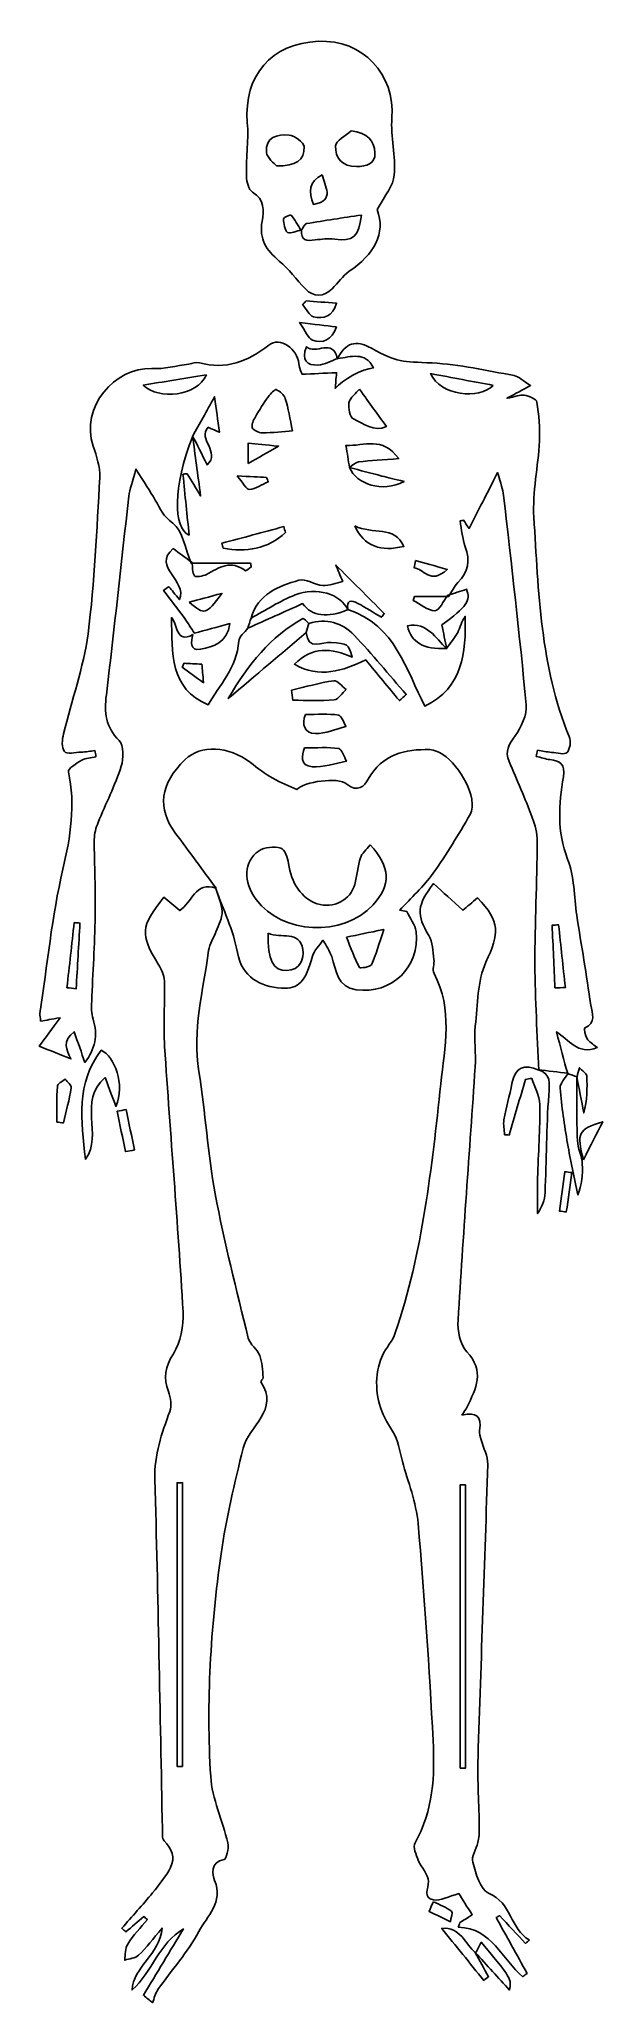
# Model space of a CAD drawing. Header units: centimetres. Extents: x -0.94 to 0.99, y -3.45 to 3.27.
import ezdxf

# ---------------------------------------------------------------- set-up
doc = ezdxf.new("R2010")
doc.units = ezdxf.units.CM
doc.header["$MEASUREMENT"] = 0
doc.layers.add('Layer 1', color=7, linetype='Continuous')

msp = doc.modelspace()

# ---------------------------------------------------------------- linework, layer by layer
at = {"layer": 'Layer 1'}
for points, knots in [([(0.22154, 2.69124), (0.25096, 2.60972), (0.20995, 2.53707), (0.12544, 2.47981), (0.12544, 2.47981), (0.10284, 2.46449), (0.08715, 2.4393), (0.06691, 2.42009), (0.06691, 2.42009), (0.03706, 2.39173), (0.00457, 2.39032), (-0.02477, 2.41956), (-0.02477, 2.41956), (-0.05565, 2.45038), (-0.08049, 2.48793), (-0.11396, 2.51518), (-0.11396, 2.51518), (-0.1587, 2.55167), (-0.1836, 2.59088), (-0.17312, 2.65096), (-0.17312, 2.65096), (-0.16669, 2.68771), (-0.16389, 2.72544), (-0.20566, 2.75129), (-0.20566, 2.75129), (-0.21897, 2.75955), (-0.22614, 2.78666), (-0.22648, 2.80532), (-0.22648, 2.80532), (-0.22754, 2.86689), (-0.2187, 2.92899), (-0.22354, 2.99008), (-0.22354, 2.99008), (-0.23624, 3.15029), (-0.14213, 3.26014), (0.02017, 3.26763), (0.02017, 3.26763), (0.17117, 3.27462), (0.28303, 3.15396), (0.2715, 3.00543), (0.2715, 3.00543), (0.26647, 2.94061), (0.28486, 2.87396), (0.27981, 2.80914), (0.27981, 2.80914), (0.27712, 2.77413), (0.24741, 2.74119), (0.22154, 2.69124)], [0, 0, 0, 0, 0.0769231, 0.0769231, 0.0769231, 0.0769231, 0.1538462, 0.1538462, 0.1538462, 0.1538462, 0.2307692, 0.2307692, 0.2307692, 0.2307692, 0.3076923, 0.3076923, 0.3076923, 0.3076923, 0.3846154, 0.3846154, 0.3846154, 0.3846154, 0.4615385, 0.4615385, 0.4615385, 0.4615385, 0.5384615, 0.5384615, 0.5384615, 0.5384615, 0.6153846, 0.6153846, 0.6153846, 0.6153846, 0.6923077, 0.6923077, 0.6923077, 0.6923077, 0.7692308, 0.7692308, 0.7692308, 0.7692308, 0.8461538, 0.8461538, 0.8461538, 0.8461538, 1, 1, 1, 1]), ([(0.13184, 2.96114), (0.11311, 2.94394), (0.07951, 2.92748), (0.07858, 2.90939), (0.07858, 2.90939), (0.07646, 2.86767), (0.10218, 2.83787), (0.15044, 2.83885), (0.15044, 2.83885), (0.18304, 2.83951), (0.21566, 2.84549), (0.21336, 2.88595), (0.21336, 2.88595), (0.21108, 2.92613), (0.18987, 2.95489), (0.13184, 2.96114)], [0, 0, 0, 0, 0.2, 0.2, 0.2, 0.2, 0.4, 0.4, 0.4, 0.4, 0.6, 0.6, 0.6, 0.6, 1, 1, 1, 1]), ([(-0.12332, 2.8407), (-0.05805, 2.84044), (-0.02537, 2.8597), (-0.02921, 2.9069), (-0.02921, 2.9069), (-0.03043, 2.92206), (-0.06146, 2.9446), (-0.08049, 2.94638), (-0.08049, 2.94638), (-0.11983, 2.95), (-0.16296, 2.9399), (-0.15788, 2.8869), (-0.15788, 2.8869), (-0.156, 2.86718), (-0.13049, 2.84972), (-0.12332, 2.8407)], [0, 0, 0, 0, 0.2, 0.2, 0.2, 0.2, 0.4, 0.4, 0.4, 0.4, 0.6, 0.6, 0.6, 0.6, 1, 1, 1, 1]), ([(0.03297, 2.81048), (-0.0137, 2.7877), (-0.01339, 2.7519), (0.00273, 2.70872), (0.00273, 2.70872), (0.0803, 2.72275), (0.03969, 2.77222), (0.03297, 2.81048)], [0, 0, 0, 0, 0.3333333, 0.3333333, 0.3333333, 0.3333333, 1, 1, 1, 1]), ([(-0.0394, 2.61988), (-0.05043, 2.63779), (-0.06078, 2.65626), (-0.07369, 2.67274), (-0.07369, 2.67274), (-0.07507, 2.67449), (-0.10007, 2.66356), (-0.09973, 2.65975), (-0.09973, 2.65975), (-0.09833, 2.64335), (-0.09613, 2.62025), (-0.08539, 2.61337), (-0.08539, 2.61337), (-0.07547, 2.60699), (-0.05427, 2.61819), (-0.03806, 2.62165), (-0.03806, 2.62165), (-0.04147, 2.58421), (-0.01904, 2.58376), (0.00869, 2.58725), (0.00869, 2.58725), (0.03084, 2.59003), (0.05385, 2.59254), (0.07579, 2.58974), (0.07579, 2.58974), (0.13855, 2.58172), (0.15932, 2.59826), (0.16699, 2.67248), (0.16699, 2.67248), (0.1036, 2.6629), (0.04123, 2.65417), (-0.02071, 2.64314), (-0.02071, 2.64314), (-0.0281, 2.64184), (-0.03323, 2.62797), (-0.0394, 2.61988)], [0, 0, 0, 0, 0.1, 0.1, 0.1, 0.1, 0.2, 0.2, 0.2, 0.2, 0.3, 0.3, 0.3, 0.3, 0.4, 0.4, 0.4, 0.4, 0.5, 0.5, 0.5, 0.5, 0.6, 0.6, 0.6, 0.6, 0.7, 0.7, 0.7, 0.7, 0.8, 0.8, 0.8, 0.8, 1, 1, 1, 1]), ([(-0.02193, 2.37829), (0.01128, 2.37588), (0.04448, 2.3735), (0.08189, 2.37078), (0.08189, 2.37078), (0.06964, 2.32458), (0.03765, 2.31575), (0.0032, 2.3245), (0.0032, 2.3245), (-0.01185, 2.32836), (-0.02199, 2.35165), (-0.03434, 2.36612), (-0.03434, 2.36612), (-0.03022, 2.37016), (-0.02606, 2.37421), (-0.02193, 2.37829)], [0, 0, 0, 0, 0.2, 0.2, 0.2, 0.2, 0.4, 0.4, 0.4, 0.4, 0.6, 0.6, 0.6, 0.6, 1, 1, 1, 1]), ([(0.08221, 2.2896), (0.06628, 2.24227), (0.03419, 2.23293), (-0.00021, 2.24449), (-0.00021, 2.24449), (-0.01558, 2.24968), (-0.02408, 2.27537), (-0.04466, 2.30447), (-0.04466, 2.30447), (0.00918, 2.29814), (0.04183, 2.29433), (0.08221, 2.2896)], [0, 0, 0, 0, 0.25, 0.25, 0.25, 0.25, 0.5, 0.5, 0.5, 0.5, 1, 1, 1, 1]), ([(0.77417, -0.25628), (0.76959, -0.13542), (0.76168, -0.01453), (0.76131, 0.10636), (0.76131, 0.10636), (0.76089, 0.24685), (0.76811, 0.38732), (0.76954, 0.52781), (0.76954, 0.52781), (0.7698, 0.55504), (0.76181, 0.58361), (0.752, 0.60941), (0.752, 0.60941), (0.72739, 0.67407), (0.70001, 0.73773), (0.67278, 0.80137), (0.67278, 0.80137), (0.65775, 0.83651), (0.67222, 0.85926), (0.69334, 0.88839), (0.69334, 0.88839), (0.7149, 0.91821), (0.73451, 0.96075), (0.73128, 0.99552), (0.73128, 0.99552), (0.70916, 1.23484), (0.68101, 1.47365), (0.65405, 1.71251), (0.65405, 1.71251), (0.65183, 1.73222), (0.64402, 1.75135), (0.63354, 1.79032), (0.63354, 1.79032), (0.59634, 1.71761), (0.567, 1.66036), (0.53572, 1.59921), (0.53572, 1.59921), (0.52699, 1.61241), (0.52207, 1.61993), (0.51717, 1.62739), (0.51717, 1.62739), (0.51315, 1.6266), (0.5091, 1.62586), (0.50508, 1.62506), (0.50508, 1.62506), (0.51069, 1.59545), (0.51225, 1.56436), (0.5227, 1.53658), (0.5227, 1.53658), (0.54064, 1.48877), (0.53336, 1.44985), (0.49775, 1.41365), (0.49775, 1.41365), (0.48473, 1.40039), (0.47648, 1.38243), (0.46603, 1.36663), (0.46603, 1.36663), (0.42711, 1.36666), (0.38819, 1.36666), (0.3493, 1.36666), (0.3493, 1.36666), (0.34758, 1.36195), (0.34589, 1.35729), (0.34419, 1.35258), (0.34419, 1.35258), (0.36898, 1.33972), (0.39369, 1.31781), (0.4187, 1.31744), (0.4187, 1.31744), (0.43325, 1.31723), (0.44836, 1.35149), (0.4632, 1.37025), (0.4632, 1.37025), (0.48426, 1.37702), (0.5054, 1.3838), (0.52707, 1.39078), (0.52707, 1.39078), (0.54181, 1.35175), (0.529, 1.33125), (0.4428, 1.26883), (0.4428, 1.26883), (0.44844, 1.24063), (0.45375, 1.21401), (0.45886, 1.18771), (0.45886, 1.18771), (0.42034, 1.2242), (0.39269, 1.27904), (0.32503, 1.26568), (0.32503, 1.26568), (0.33757, 1.20824), (0.37906, 1.18464), (0.45872, 1.18855), (0.45872, 1.18855), (0.47163, 1.20654), (0.48661, 1.22345), (0.49677, 1.24287), (0.49677, 1.24287), (0.50616, 1.26084), (0.51037, 1.2815), (0.52275, 1.29854), (0.52275, 1.29854), (0.52476, 1.17389), (0.51569, 1.05388), (0.38432, 0.9908), (0.38432, 0.9908), (0.32053, 1.11243), (0.28468, 1.26761), (0.12122, 1.32116), (0.12122, 1.32116), (0.12122, 1.32116), (0.12164, 1.31992), (0.12164, 1.31992), (0.12164, 1.31992), (0.11391, 1.35492), (0.13154, 1.35516), (0.15492, 1.34267), (0.15492, 1.34267), (0.18246, 1.32791), (0.2089, 1.31103), (0.2358, 1.29502), (0.2358, 1.29502), (0.239, 1.29925), (0.24228, 1.30346), (0.24554, 1.30769), (0.24554, 1.30769), (0.189, 1.36423), (0.13254, 1.42077), (0.0797, 1.47361), (0.0797, 1.47361), (0.08624, 1.45805), (0.09465, 1.43797), (0.10309, 1.41789), (0.10309, 1.41789), (0.08039, 1.41278), (0.05734, 1.40246), (0.03507, 1.40387), (0.03507, 1.40387), (0.00716, 1.40562), (-0.02372, 1.4289), (-0.04708, 1.42191), (-0.04708, 1.42191), (-0.11688, 1.40106), (-0.18773, 1.37505), (-0.21046, 1.29216), (-0.21046, 1.29216), (-0.2143, 1.28054), (-0.21813, 1.26896), (-0.22197, 1.25731), (-0.22197, 1.25731), (-0.23271, 1.2427), (-0.25189, 1.22858), (-0.25282, 1.21336), (-0.25282, 1.21336), (-0.25832, 1.1224), (-0.3214, 1.06006), (-0.35762, 0.99481), (-0.35762, 0.99481), (-0.48965, 1.05066), (-0.48078, 1.17216), (-0.48306, 1.29384), (-0.48306, 1.29384), (-0.46025, 1.27053), (-0.4702, 1.20351), (-0.41035, 1.23553), (-0.41035, 1.23553), (-0.41548, 1.211), (-0.4222, 1.1792), (-0.38373, 1.18566), (-0.38373, 1.18566), (-0.33962, 1.19309), (-0.29306, 1.20722), (-0.28311, 1.27345), (-0.28311, 1.27345), (-0.32793, 1.26117), (-0.36635, 1.25062), (-0.40479, 1.24006), (-0.40479, 1.24006), (-0.41582, 1.25713), (-0.42609, 1.27469), (-0.43802, 1.29105), (-0.43802, 1.29105), (-0.46152, 1.3233), (-0.48596, 1.35487), (-0.51001, 1.3867), (-0.51001, 1.3867), (-0.50395, 1.39107), (-0.49792, 1.3954), (-0.49189, 1.39977), (-0.49189, 1.39977), (-0.48162, 1.38728), (-0.47138, 1.37479), (-0.45543, 1.35537), (-0.45543, 1.35537), (-0.42892, 1.42212), (-0.54975, 1.4665), (-0.47776, 1.53021), (-0.47776, 1.53021), (-0.45609, 1.51439), (-0.43447, 1.49862), (-0.41286, 1.4828), (-0.41286, 1.4828), (-0.41058, 1.46695), (-0.41228, 1.4484), (-0.40418, 1.43644), (-0.40418, 1.43644), (-0.40063, 1.43117), (-0.37523, 1.43551), (-0.36325, 1.44197), (-0.36325, 1.44197), (-0.32018, 1.46515), (-0.27895, 1.49343), (-0.23019, 1.4538), (-0.23019, 1.4538), (-0.22836, 1.45232), (-0.21696, 1.46261), (-0.21, 1.46745), (-0.21, 1.46745), (-0.21087, 1.47171), (-0.21175, 1.47597), (-0.21265, 1.48026), (-0.21265, 1.48026), (-0.28044, 1.48026), (-0.34825, 1.48026), (-0.41604, 1.48026), (-0.41604, 1.48026), (-0.43583, 1.52757), (-0.44353, 1.59152), (-0.47896, 1.61723), (-0.47896, 1.61723), (-0.51148, 1.64086), (-0.52203, 1.66713), (-0.53854, 1.69592), (-0.53854, 1.69592), (-0.55619, 1.72672), (-0.57601, 1.75627), (-0.60498, 1.80247), (-0.60498, 1.80247), (-0.61673, 1.75852), (-0.62644, 1.73447), (-0.62927, 1.70963), (-0.62927, 1.70963), (-0.65536, 1.48278), (-0.67901, 1.25568), (-0.70629, 1.02899), (-0.70629, 1.02899), (-0.71351, 0.9688), (-0.70912, 0.91906), (-0.66229, 0.87252), (-0.66229, 0.87252), (-0.64604, 0.85635), (-0.64652, 0.81122), (-0.65528, 0.78452), (-0.65528, 0.78452), (-0.67682, 0.7189), (-0.70828, 0.65659), (-0.73421, 0.59233), (-0.73421, 0.59233), (-0.74162, 0.57405), (-0.74765, 0.55365), (-0.74765, 0.5342), (-0.74765, 0.5342), (-0.74765, 0.44654), (-0.74291, 0.35883), (-0.74434, 0.27123), (-0.74434, 0.27123), (-0.74593, 0.17397), (-0.75275, 0.07681), (-0.75638, -0.02045), (-0.75638, -0.02045), (-0.75715, -0.04064), (-0.7577, -0.0622), (-0.75164, -0.08093), (-0.75164, -0.08093), (-0.73365, -0.13652), (-0.74516, -0.18488), (-0.77982, -0.22944), (-0.77982, -0.22944), (-0.79141, -0.19592), (-0.80318, -0.16255), (-0.8166, -0.12443), (-0.8166, -0.12443), (-0.85732, -0.15652), (-0.84346, -0.18685), (-0.82753, -0.2174), (-0.82753, -0.2174), (-0.86375, -0.20301), (-0.89992, -0.18861), (-0.93593, -0.17427), (-0.93593, -0.17427), (-0.91508, -0.14567), (-0.89317, -0.11561), (-0.86473, -0.07653), (-0.86473, -0.07653), (-0.89436, -0.08177), (-0.91167, -0.08486), (-0.93119, -0.0883), (-0.93119, -0.0883), (-0.93233, -0.0774), (-0.93481, -0.06933), (-0.93368, -0.06184), (-0.93368, -0.06184), (-0.90878, 0.10307), (-0.89278, 0.27011), (-0.85507, 0.43208), (-0.85507, 0.43208), (-0.8289, 0.54466), (-0.81125, 0.65221), (-0.83615, 0.76598), (-0.83615, 0.76598), (-0.83824, 0.77556), (-0.80847, 0.79506), (-0.79075, 0.80509), (-0.79075, 0.80509), (-0.77662, 0.81308), (-0.75826, 0.81366), (-0.7418, 0.81755), (-0.7418, 0.81755), (-0.74294, 0.82446), (-0.7441, 0.83133), (-0.74529, 0.83824), (-0.74529, 0.83824), (-0.76095, 0.83641), (-0.77659, 0.83372), (-0.79231, 0.83303), (-0.79231, 0.83303), (-0.81223, 0.83216), (-0.84232, 0.82528), (-0.84972, 0.83494), (-0.84972, 0.83494), (-0.85999, 0.84835), (-0.85776, 0.8759), (-0.85303, 0.8955), (-0.85303, 0.8955), (-0.82543, 1.00999), (-0.78416, 1.12241), (-0.76908, 1.23835), (-0.76908, 1.23835), (-0.74598, 1.4157), (-0.73879, 1.59527), (-0.72881, 1.77413), (-0.72881, 1.77413), (-0.72685, 1.80927), (-0.73958, 1.84657), (-0.7513, 1.88092), (-0.7513, 1.88092), (-0.79705, 2.01504), (-0.67669, 2.15156), (-0.55064, 2.14664), (-0.55064, 2.14664), (-0.50862, 2.145), (-0.46611, 2.15646), (-0.42383, 2.16201), (-0.42383, 2.16201), (-0.41171, 2.1636), (-0.39851, 2.16939), (-0.38766, 2.16643), (-0.38766, 2.16643), (-0.29664, 2.14185), (-0.22264, 2.17021), (-0.15028, 2.22699), (-0.15028, 2.22699), (-0.1117, 2.25728), (-0.05103, 2.21395), (-0.04744, 2.16354), (-0.04744, 2.16354), (-0.04625, 2.14677), (-0.03691, 2.13055), (-0.0358, 2.12729), (-0.0358, 2.12729), (0.00167, 2.12896), (0.03852, 2.1306), (0.08197, 2.13253), (0.08197, 2.13253), (0.08017, 2.11049), (0.07885, 2.09427), (0.07758, 2.07855), (0.07758, 2.07855), (0.10108, 2.10853), (0.17005, 2.14589), (0.20828, 2.14877), (0.20828, 2.14877), (0.18015, 2.20722), (0.13089, 2.18563), (0.08652, 2.18171), (0.08652, 2.18171), (0.08652, 2.18171), (0.0848, 2.17986), (0.0848, 2.17986), (0.0848, 2.17986), (0.11308, 2.23574), (0.14708, 2.2463), (0.20188, 2.21621), (0.20188, 2.21621), (0.29171, 2.16687), (0.30544, 2.17105), (0.40918, 2.16602), (0.40918, 2.16602), (0.50335, 2.16144), (0.5968, 2.13959), (0.69011, 2.12295), (0.69011, 2.12295), (0.70636, 2.12007), (0.72043, 2.10501), (0.74665, 2.08863), (0.74665, 2.08863), (0.71712, 2.0727), (0.69712, 2.06191), (0.66569, 2.04497), (0.66569, 2.04497), (0.69334, 2.05047), (0.71009, 2.05809), (0.72512, 2.05555), (0.72512, 2.05555), (0.74094, 2.05293), (0.76626, 2.04237), (0.76796, 2.03211), (0.76796, 2.03211), (0.77513, 1.98816), (0.77918, 1.94281), (0.77693, 1.89834), (0.77693, 1.89834), (0.77243, 1.81124), (0.75219, 1.72369), (0.75769, 1.63754), (0.75769, 1.63754), (0.77388, 1.3837), (0.77954, 1.12721), (0.87868, 0.8861), (0.87868, 0.8861), (0.88503, 0.87073), (0.88204, 0.84247), (0.87154, 0.83199), (0.87154, 0.83199), (0.8627, 0.8231), (0.83669, 0.83056), (0.81836, 0.8322), (0.81836, 0.8322), (0.8023, 0.83363), (0.78635, 0.83699), (0.77042, 0.83948), (0.77042, 0.83948), (0.76896, 0.83249), (0.76754, 0.82551), (0.76605, 0.8185), (0.76605, 0.8185), (0.78166, 0.81474), (0.79703, 0.80945), (0.81285, 0.80749), (0.81285, 0.80749), (0.84875, 0.8031), (0.86537, 0.79225), (0.8586, 0.74841), (0.8586, 0.74841), (0.84384, 0.65451), (0.83566, 0.56148), (0.87334, 0.46681), (0.87334, 0.46681), (0.89676, 0.40783), (0.89467, 0.33878), (0.90464, 0.27435), (0.90464, 0.27435), (0.92057, 0.17172), (0.93766, 0.06922), (0.95271, -0.03352), (0.95271, -0.03352), (0.95671, -0.06114), (0.973, -0.09422), (0.93149, -0.11181), (0.93149, -0.11181), (0.92908, -0.11284), (0.93332, -0.13795), (0.93972, -0.14877), (0.93972, -0.14877), (0.94591, -0.1593), (0.9589, -0.16584), (0.97491, -0.17909), (0.97491, -0.17909), (0.90691, -0.20565), (0.87815, -0.15091), (0.83465, -0.12514), (0.83465, -0.12514), (0.84888, -0.17732), (0.86116, -0.22267), (0.87349, -0.26804), (0.87349, -0.26804), (0.87349, -0.26804), (0.87524, -0.26696), (0.87524, -0.26696), (0.87524, -0.26696), (0.84079, -0.26281), (0.80634, -0.25857), (0.77189, -0.25437), (0.77189, -0.25437), (0.77182, -0.25432), (0.77417, -0.25628), (0.77417, -0.25628)], [0, 0, 0, 0, 0.008, 0.008, 0.008, 0.008, 0.016, 0.016, 0.016, 0.016, 0.024, 0.024, 0.024, 0.024, 0.032, 0.032, 0.032, 0.032, 0.04, 0.04, 0.04, 0.04, 0.048, 0.048, 0.048, 0.048, 0.056, 0.056, 0.056, 0.056, 0.064, 0.064, 0.064, 0.064, 0.072, 0.072, 0.072, 0.072, 0.08, 0.08, 0.08, 0.08, 0.088, 0.088, 0.088, 0.088, 0.096, 0.096, 0.096, 0.096, 0.104, 0.104, 0.104, 0.104, 0.112, 0.112, 0.112, 0.112, 0.12, 0.12, 0.12, 0.12, 0.128, 0.128, 0.128, 0.128, 0.136, 0.136, 0.136, 0.136, 0.144, 0.144, 0.144, 0.144, 0.152, 0.152, 0.152, 0.152, 0.16, 0.16, 0.16, 0.16, 0.168, 0.168, 0.168, 0.168, 0.176, 0.176, 0.176, 0.176, 0.184, 0.184, 0.184, 0.184, 0.192, 0.192, 0.192, 0.192, 0.2, 0.2, 0.2, 0.2, 0.208, 0.208, 0.208, 0.208, 0.216, 0.216, 0.216, 0.216, 0.224, 0.224, 0.224, 0.224, 0.232, 0.232, 0.232, 0.232, 0.24, 0.24, 0.24, 0.24, 0.248, 0.248, 0.248, 0.248, 0.256, 0.256, 0.256, 0.256, 0.264, 0.264, 0.264, 0.264, 0.272, 0.272, 0.272, 0.272, 0.28, 0.28, 0.28, 0.28, 0.288, 0.288, 0.288, 0.288, 0.296, 0.296, 0.296, 0.296, 0.304, 0.304, 0.304, 0.304, 0.312, 0.312, 0.312, 0.312, 0.32, 0.32, 0.32, 0.32, 0.328, 0.328, 0.328, 0.328, 0.336, 0.336, 0.336, 0.336, 0.344, 0.344, 0.344, 0.344, 0.352, 0.352, 0.352, 0.352, 0.36, 0.36, 0.36, 0.36, 0.368, 0.368, 0.368, 0.368, 0.376, 0.376, 0.376, 0.376, 0.384, 0.384, 0.384, 0.384, 0.392, 0.392, 0.392, 0.392, 0.4, 0.4, 0.4, 0.4, 0.408, 0.408, 0.408, 0.408, 0.416, 0.416, 0.416, 0.416, 0.424, 0.424, 0.424, 0.424, 0.432, 0.432, 0.432, 0.432, 0.44, 0.44, 0.44, 0.44, 0.448, 0.448, 0.448, 0.448, 0.456, 0.456, 0.456, 0.456, 0.464, 0.464, 0.464, 0.464, 0.472, 0.472, 0.472, 0.472, 0.48, 0.48, 0.48, 0.48, 0.488, 0.488, 0.488, 0.488, 0.496, 0.496, 0.496, 0.496, 0.504, 0.504, 0.504, 0.504, 0.512, 0.512, 0.512, 0.512, 0.52, 0.52, 0.52, 0.52, 0.528, 0.528, 0.528, 0.528, 0.536, 0.536, 0.536, 0.536, 0.544, 0.544, 0.544, 0.544, 0.552, 0.552, 0.552, 0.552, 0.56, 0.56, 0.56, 0.56, 0.568, 0.568, 0.568, 0.568, 0.576, 0.576, 0.576, 0.576, 0.584, 0.584, 0.584, 0.584, 0.592, 0.592, 0.592, 0.592, 0.6, 0.6, 0.6, 0.6, 0.608, 0.608, 0.608, 0.608, 0.616, 0.616, 0.616, 0.616, 0.624, 0.624, 0.624, 0.624, 0.632, 0.632, 0.632, 0.632, 0.64, 0.64, 0.64, 0.64, 0.648, 0.648, 0.648, 0.648, 0.656, 0.656, 0.656, 0.656, 0.664, 0.664, 0.664, 0.664, 0.672, 0.672, 0.672, 0.672, 0.68, 0.68, 0.68, 0.68, 0.688, 0.688, 0.688, 0.688, 0.696, 0.696, 0.696, 0.696, 0.704, 0.704, 0.704, 0.704, 0.712, 0.712, 0.712, 0.712, 0.72, 0.72, 0.72, 0.72, 0.728, 0.728, 0.728, 0.728, 0.736, 0.736, 0.736, 0.736, 0.744, 0.744, 0.744, 0.744, 0.752, 0.752, 0.752, 0.752, 0.76, 0.76, 0.76, 0.76, 0.768, 0.768, 0.768, 0.768, 0.776, 0.776, 0.776, 0.776, 0.784, 0.784, 0.784, 0.784, 0.792, 0.792, 0.792, 0.792, 0.8, 0.8, 0.8, 0.8, 0.808, 0.808, 0.808, 0.808, 0.816, 0.816, 0.816, 0.816, 0.824, 0.824, 0.824, 0.824, 0.832, 0.832, 0.832, 0.832, 0.84, 0.84, 0.84, 0.84, 0.848, 0.848, 0.848, 0.848, 0.856, 0.856, 0.856, 0.856, 0.864, 0.864, 0.864, 0.864, 0.872, 0.872, 0.872, 0.872, 0.88, 0.88, 0.88, 0.88, 0.888, 0.888, 0.888, 0.888, 0.896, 0.896, 0.896, 0.896, 0.904, 0.904, 0.904, 0.904, 0.912, 0.912, 0.912, 0.912, 0.92, 0.92, 0.92, 0.92, 0.928, 0.928, 0.928, 0.928, 0.936, 0.936, 0.936, 0.936, 0.944, 0.944, 0.944, 0.944, 0.952, 0.952, 0.952, 0.952, 0.96, 0.96, 0.96, 0.96, 0.968, 0.968, 0.968, 0.968, 0.976, 0.976, 0.976, 0.976, 0.984, 0.984, 0.984, 0.984, 1, 1, 1, 1]), ([(0.08644, 2.18175), (0.06366, 2.17373), (0.04109, 2.16011), (0.01791, 2.15897), (0.01791, 2.15897), (-0.0185, 2.15717), (-0.04054, 2.17387), (-0.02053, 2.2216), (-0.02053, 2.2216), (0.0099, 2.1916), (0.07006, 2.25409), (0.08469, 2.17982), (0.08469, 2.17982), (0.08469, 2.1799), (0.08644, 2.18175), (0.08644, 2.18175)], [0, 0, 0, 0, 0.2, 0.2, 0.2, 0.2, 0.4, 0.4, 0.4, 0.4, 0.6, 0.6, 0.6, 0.6, 1, 1, 1, 1]), ([(-0.3638, 2.12484), (-0.44093, 2.11256), (-0.5117, 2.10129), (-0.57996, 2.09042), (-0.57996, 2.09042), (-0.52716, 2.03689), (-0.39497, 2.05309), (-0.3638, 2.12484)], [0, 0, 0, 0, 0.3333333, 0.3333333, 0.3333333, 0.3333333, 1, 1, 1, 1]), ([(0.61878, 2.08923), (0.54877, 2.10238), (0.4803, 2.11521), (0.40386, 2.12955), (0.40386, 2.12955), (0.43714, 2.05399), (0.57089, 2.03965), (0.61878, 2.08923)], [0, 0, 0, 0, 0.3333333, 0.3333333, 0.3333333, 0.3333333, 1, 1, 1, 1]), ([(-0.41053, 1.91577), (-0.47895, 1.74075), (-0.47803, 1.59988), (-0.42281, 1.57631), (-0.42281, 1.57631), (-0.42935, 1.64079), (-0.43667, 1.71294), (-0.44398, 1.78504), (-0.44398, 1.78504), (-0.43927, 1.78552), (-0.43459, 1.78597), (-0.42988, 1.78647), (-0.42988, 1.78647), (-0.41483, 1.762), (-0.39974, 1.73747), (-0.38331, 1.71075), (-0.38331, 1.71075), (-0.39344, 1.7856), (-0.40239, 1.85153), (-0.41099, 1.91694), (-0.41099, 1.91694), (-0.39533, 1.88548), (-0.37966, 1.85402), (-0.3612, 1.81695), (-0.3612, 1.81695), (-0.31331, 1.86161), (-0.39591, 1.90495), (-0.3575, 1.94572), (-0.3575, 1.94572), (-0.34927, 1.94207), (-0.33821, 1.93709), (-0.31929, 1.92865), (-0.31929, 1.92865), (-0.32501, 1.97133), (-0.32961, 2.00556), (-0.33556, 2.05015), (-0.33556, 2.05015), (-0.36438, 1.9985), (-0.38746, 1.95715), (-0.41053, 1.91577)], [0, 0, 0, 0, 0.0909091, 0.0909091, 0.0909091, 0.0909091, 0.1818182, 0.1818182, 0.1818182, 0.1818182, 0.2727273, 0.2727273, 0.2727273, 0.2727273, 0.3636364, 0.3636364, 0.3636364, 0.3636364, 0.4545455, 0.4545455, 0.4545455, 0.4545455, 0.5454545, 0.5454545, 0.5454545, 0.5454545, 0.6363636, 0.6363636, 0.6363636, 0.6363636, 0.7272727, 0.7272727, 0.7272727, 0.7272727, 0.8181818, 0.8181818, 0.8181818, 0.8181818, 1, 1, 1, 1]), ([(-0.06871, 1.93328), (-0.07752, 1.97458), (-0.08289, 2.01001), (-0.09342, 2.04388), (-0.09342, 2.04388), (-0.09739, 2.05663), (-0.11189, 2.06865), (-0.12459, 2.07476), (-0.12459, 2.07476), (-0.12877, 2.0768), (-0.14409, 2.06063), (-0.15134, 2.05058), (-0.15134, 2.05058), (-0.16732, 2.02849), (-0.18238, 2.00552), (-0.19582, 1.98181), (-0.19582, 1.98181), (-0.20228, 1.97038), (-0.21043, 1.9539), (-0.20651, 1.94432), (-0.20651, 1.94432), (-0.2027, 1.93503), (-0.18444, 1.92662), (-0.17251, 1.92662), (-0.17251, 1.92662), (-0.13639, 1.9267), (-0.10033, 1.93098), (-0.06871, 1.93328)], [0, 0, 0, 0, 0.125, 0.125, 0.125, 0.125, 0.25, 0.25, 0.25, 0.25, 0.375, 0.375, 0.375, 0.375, 0.5, 0.5, 0.5, 0.5, 0.625, 0.625, 0.625, 0.625, 0.75, 0.75, 0.75, 0.75, 1, 1, 1, 1]), ([(0.1605, 2.07634), (0.14907, 2.06248), (0.12878, 2.048), (0.1246, 2.02983), (0.1246, 2.02983), (0.12063, 2.01258), (0.12844, 1.97916), (0.13995, 1.97432), (0.13995, 1.97432), (0.17445, 1.96001), (0.20951, 1.92841), (0.25277, 1.94839), (0.25277, 1.94839), (0.22257, 1.99022), (0.19677, 2.02605), (0.1605, 2.07634)], [0, 0, 0, 0, 0.2, 0.2, 0.2, 0.2, 0.4, 0.4, 0.4, 0.4, 0.6, 0.6, 0.6, 0.6, 1, 1, 1, 1]), ([(-0.22019, 1.82205), (-0.18323, 1.84306), (-0.15669, 1.85811), (-0.11637, 1.88108), (-0.11637, 1.88108), (-0.16156, 1.8856), (-0.19022, 1.88846), (-0.22019, 1.89148), (-0.22019, 1.89148), (-0.22019, 1.8674), (-0.22019, 1.85034), (-0.22019, 1.82205)], [0, 0, 0, 0, 0.25, 0.25, 0.25, 0.25, 0.5, 0.5, 0.5, 0.5, 1, 1, 1, 1]), ([(0.12618, 1.80814), (0.15087, 1.75049), (0.23723, 1.72114), (0.31335, 1.75983), (0.31335, 1.75983), (0.278, 1.76853), (0.25752, 1.77343), (0.2371, 1.77869), (0.2371, 1.77869), (0.20001, 1.78829), (0.16296, 1.79811), (0.1259, 1.80785), (0.1259, 1.80785), (0.13638, 1.81446), (0.14625, 1.8255), (0.15733, 1.82693), (0.15733, 1.82693), (0.19882, 1.83214), (0.24075, 1.83426), (0.29526, 1.83849), (0.29526, 1.83849), (0.23763, 1.91678), (0.17773, 1.88045), (0.11431, 1.88365), (0.11431, 1.88365), (0.1189, 1.85486), (0.12263, 1.83171), (0.12618, 1.80814)], [0, 0, 0, 0, 0.125, 0.125, 0.125, 0.125, 0.25, 0.25, 0.25, 0.25, 0.375, 0.375, 0.375, 0.375, 0.5, 0.5, 0.5, 0.5, 0.625, 0.625, 0.625, 0.625, 0.75, 0.75, 0.75, 0.75, 1, 1, 1, 1]), ([(-0.25866, 1.77919), (-0.23876, 1.7563), (-0.22643, 1.7318), (-0.21635, 1.73273), (-0.21635, 1.73273), (-0.19426, 1.73466), (-0.17328, 1.7495), (-0.15184, 1.75908), (-0.15184, 1.75908), (-0.15382, 1.76403), (-0.15584, 1.76898), (-0.15785, 1.77395), (-0.15785, 1.77395), (-0.18555, 1.77538), (-0.21325, 1.77681), (-0.25866, 1.77919)], [0, 0, 0, 0, 0.2, 0.2, 0.2, 0.2, 0.4, 0.4, 0.4, 0.4, 0.6, 0.6, 0.6, 0.6, 1, 1, 1, 1]), ([(-0.31115, 1.54832), (-0.30967, 1.54284), (-0.30819, 1.53739), (-0.30673, 1.53189), (-0.30673, 1.53189), (-0.2268, 1.51639), (-0.1542, 1.52911), (-0.09292, 1.58497), (-0.09292, 1.58497), (-0.09475, 1.59182), (-0.09654, 1.59868), (-0.09837, 1.6055), (-0.09837, 1.6055), (-0.16931, 1.58642), (-0.24022, 1.56737), (-0.31115, 1.54832)], [0, 0, 0, 0, 0.2, 0.2, 0.2, 0.2, 0.4, 0.4, 0.4, 0.4, 0.6, 0.6, 0.6, 0.6, 1, 1, 1, 1]), ([(0.14409, 1.60803), (0.17589, 1.53815), (0.23415, 1.51799), (0.31258, 1.53781), (0.31258, 1.53781), (0.28001, 1.61086), (0.20664, 1.577), (0.14409, 1.60803)], [0, 0, 0, 0, 0.3333333, 0.3333333, 0.3333333, 0.3333333, 1, 1, 1, 1]), ([(0.35227, 1.48921), (0.35076, 1.4808), (0.34931, 1.47238), (0.34785, 1.46394), (0.34785, 1.46394), (0.38045, 1.4633), (0.40222, 1.40314), (0.46088, 1.4591), (0.46088, 1.4591), (0.41545, 1.47169), (0.38383, 1.48045), (0.35227, 1.48921)], [0, 0, 0, 0, 0.25, 0.25, 0.25, 0.25, 0.5, 0.5, 0.5, 0.5, 1, 1, 1, 1]), ([(-0.42286, 1.34665), (-0.36722, 1.30183), (-0.36722, 1.30183), (-0.31025, 1.37692), (-0.31025, 1.37692), (-0.35547, 1.36477), (-0.38915, 1.35572), (-0.42286, 1.34665)], [0, 0, 0, 0, 0.3333333, 0.3333333, 0.3333333, 0.3333333, 1, 1, 1, 1]), ([(-0.22206, 1.25738), (-0.2182, 1.269), (-0.21439, 1.28061), (-0.21055, 1.29225), (-0.21055, 1.29225), (-0.16036, 1.31916), (-0.11199, 1.35062), (-0.05953, 1.37184), (-0.05953, 1.37184), (0.01294, 1.40118), (0.09636, 1.37396), (0.12155, 1.31998), (0.12155, 1.31998), (0.12155, 1.31998), (0.12113, 1.32122), (0.12113, 1.32122), (0.12113, 1.32122), (0.0507, 1.29193), (-0.00148, 1.29772), (-0.03431, 1.34162), (-0.03431, 1.34162), (-0.09628, 1.31379), (-0.15917, 1.28561), (-0.22206, 1.25738)], [0, 0, 0, 0, 0.1428571, 0.1428571, 0.1428571, 0.1428571, 0.2857143, 0.2857143, 0.2857143, 0.2857143, 0.4285714, 0.4285714, 0.4285714, 0.4285714, 0.5714286, 0.5714286, 0.5714286, 0.5714286, 0.7142857, 0.7142857, 0.7142857, 0.7142857, 1, 1, 1, 1]), ([(-0.01262, 1.27421), (-0.01587, 1.26371), (-0.01913, 1.25318), (-0.02236, 1.24267), (-0.02236, 1.24267), (-0.10734, 1.17052), (-0.1923, 1.09837), (-0.28901, 1.01629), (-0.28901, 1.01629), (-0.21956, 1.13488), (-0.14407, 1.22902), (-0.03305, 1.29074), (-0.03305, 1.29074), (-0.03016, 1.29233), (-0.01961, 1.28), (-0.01262, 1.27421)], [0, 0, 0, 0, 0.2, 0.2, 0.2, 0.2, 0.4, 0.4, 0.4, 0.4, 0.6, 0.6, 0.6, 0.6, 1, 1, 1, 1]), ([(-0.01262, 1.27421), (0.04699, 1.2917), (0.10091, 1.27651), (0.14187, 1.23378), (0.14187, 1.23378), (0.20436, 1.16861), (0.26144, 1.09831), (0.32086, 1.03021), (0.32086, 1.03021), (0.31295, 1.02336), (0.30501, 1.0165), (0.2971, 1.00968), (0.2971, 1.00968), (0.25948, 1.05511), (0.22185, 1.10051), (0.18182, 1.14888), (0.18182, 1.14888), (0.10292, 1.11131), (0.02394, 1.08419), (-0.06252, 1.13412), (-0.06252, 1.13412), (-0.0014, 1.19635), (0.0648, 1.18952), (0.13544, 1.15791), (0.13544, 1.15791), (0.12118, 1.20704), (0.12083, 1.20337), (0.06326, 1.20855), (0.06326, 1.20855), (0.03376, 1.2112), (-0.01556, 1.17881), (-0.02233, 1.24271), (-0.02233, 1.24271), (-0.0191, 1.25317), (-0.01587, 1.2637), (-0.01262, 1.27421)], [0, 0, 0, 0, 0.1, 0.1, 0.1, 0.1, 0.2, 0.2, 0.2, 0.2, 0.3, 0.3, 0.3, 0.3, 0.4, 0.4, 0.4, 0.4, 0.5, 0.5, 0.5, 0.5, 0.6, 0.6, 0.6, 0.6, 0.7, 0.7, 0.7, 0.7, 0.8, 0.8, 0.8, 0.8, 1, 1, 1, 1]), ([(-0.37878, 1.13443), (-0.40225, 1.13551), (-0.42114, 1.13636), (-0.44, 1.13723), (-0.44, 1.13723), (-0.44217, 1.13281), (-0.44434, 1.12837), (-0.44651, 1.12392), (-0.44651, 1.12392), (-0.42397, 1.10746), (-0.4014, 1.09098), (-0.37375, 1.07079), (-0.37375, 1.07079), (-0.37605, 1.09961), (-0.37722, 1.11456), (-0.37878, 1.13443)], [0, 0, 0, 0, 0.2, 0.2, 0.2, 0.2, 0.4, 0.4, 0.4, 0.4, 0.6, 0.6, 0.6, 0.6, 1, 1, 1, 1]), ([(-0.07223, 1.04516), (-0.024, 1.05656), (0.02389, 1.07053), (0.07279, 1.07741), (0.07279, 1.07741), (0.08504, 1.07916), (0.10057, 1.05804), (0.11457, 1.04741), (0.11457, 1.04741), (0.10121, 1.03521), (0.08872, 1.01383), (0.07433, 1.01248), (0.07433, 1.01248), (0.02742, 1.00798), (-0.02015, 1.01079), (-0.06749, 1.01079), (-0.06749, 1.01079), (-0.06906, 1.02227), (-0.07064, 1.0337), (-0.07223, 1.04516)], [0, 0, 0, 0, 0.1666667, 0.1666667, 0.1666667, 0.1666667, 0.3333333, 0.3333333, 0.3333333, 0.3333333, 0.5, 0.5, 0.5, 0.5, 0.6666667, 0.6666667, 0.6666667, 0.6666667, 1, 1, 1, 1]), ([(-0.02455, 0.962), (0.01739, 0.962), (0.05371, 0.96496), (0.08896, 0.96012), (0.08896, 0.96012), (0.09901, 0.95874), (0.10595, 0.93461), (0.11428, 0.92096), (0.11428, 0.92096), (0.07928, 0.91223), (0.04414, 0.89582), (0.00945, 0.89686), (0.00945, 0.89686), (-0.02884, 0.89794), (-0.03731, 0.92877), (-0.02455, 0.962)], [0, 0, 0, 0, 0.2, 0.2, 0.2, 0.2, 0.4, 0.4, 0.4, 0.4, 0.6, 0.6, 0.6, 0.6, 1, 1, 1, 1]), ([(-0.33057, 0.36695), (-0.37671, 0.42958), (-0.42251, 0.49244), (-0.46908, 0.55475), (-0.46908, 0.55475), (-0.533, 0.64026), (-0.52253, 0.7243), (-0.43685, 0.8074), (-0.43685, 0.8074), (-0.38309, 0.85955), (-0.28784, 0.855), (-0.2128, 0.79748), (-0.2128, 0.79748), (-0.18796, 0.77846), (-0.1629, 0.75919), (-0.13594, 0.74348), (-0.13594, 0.74348), (-0.1099, 0.72832), (-0.0813, 0.71763), (-0.05434, 0.70522), (-0.05434, 0.70522), (-0.02915, 0.73155), (0.08605, 0.74933), (0.11722, 0.72385), (0.11722, 0.72385), (0.15513, 0.69284), (0.1772, 0.71684), (0.19056, 0.7407), (0.19056, 0.7407), (0.23824, 0.82542), (0.31669, 0.84426), (0.40191, 0.84156), (0.40191, 0.84156), (0.45792, 0.83981), (0.53174, 0.74679), (0.54479, 0.67249), (0.54479, 0.67249), (0.54778, 0.65534), (0.54775, 0.63336), (0.53947, 0.61926), (0.53947, 0.61926), (0.49946, 0.5511), (0.4593, 0.48266), (0.41305, 0.41871), (0.41305, 0.41871), (0.37992, 0.3728), (0.33717, 0.33386), (0.29867, 0.29184), (0.29867, 0.29184), (0.30666, 0.29025), (0.31465, 0.28869), (0.32264, 0.28713), (0.32264, 0.28713), (0.33351, 0.26432), (0.35124, 0.24234), (0.35415, 0.21858), (0.35415, 0.21858), (0.36913, 0.09735), (0.27025, 0.0022), (0.14965, 0.01938), (0.14965, 0.01938), (0.08406, 0.02872), (0.08081, 0.08486), (0.06541, 0.1327), (0.06541, 0.1327), (0.05901, 0.1526), (0.04572, 0.17032), (0.03562, 0.18903), (0.03562, 0.18903), (0.0234, 0.17091), (0.00548, 0.15434), (-0.00013, 0.13434), (-0.00013, 0.13434), (-0.02437, 0.04772), (-0.04776, 0.02036), (-0.10639, 0.02483), (-0.10639, 0.02483), (-0.17891, 0.03033), (-0.24228, 0.06161), (-0.25752, 0.14707), (-0.25752, 0.14707), (-0.27107, 0.22311), (-0.30676, 0.29521), (-0.33269, 0.36908), (-0.33269, 0.36908), (-0.33263, 0.36907), (-0.33057, 0.36695), (-0.33057, 0.36695)], [0, 0, 0, 0, 0.0434783, 0.0434783, 0.0434783, 0.0434783, 0.0869565, 0.0869565, 0.0869565, 0.0869565, 0.1304348, 0.1304348, 0.1304348, 0.1304348, 0.173913, 0.173913, 0.173913, 0.173913, 0.2173913, 0.2173913, 0.2173913, 0.2173913, 0.2608696, 0.2608696, 0.2608696, 0.2608696, 0.3043478, 0.3043478, 0.3043478, 0.3043478, 0.3478261, 0.3478261, 0.3478261, 0.3478261, 0.3913043, 0.3913043, 0.3913043, 0.3913043, 0.4347826, 0.4347826, 0.4347826, 0.4347826, 0.4782609, 0.4782609, 0.4782609, 0.4782609, 0.5217391, 0.5217391, 0.5217391, 0.5217391, 0.5652174, 0.5652174, 0.5652174, 0.5652174, 0.6086957, 0.6086957, 0.6086957, 0.6086957, 0.6521739, 0.6521739, 0.6521739, 0.6521739, 0.6956522, 0.6956522, 0.6956522, 0.6956522, 0.7391304, 0.7391304, 0.7391304, 0.7391304, 0.7826087, 0.7826087, 0.7826087, 0.7826087, 0.826087, 0.826087, 0.826087, 0.826087, 0.8695652, 0.8695652, 0.8695652, 0.8695652, 0.9130435, 0.9130435, 0.9130435, 0.9130435, 1, 1, 1, 1]), ([(-0.02828, 0.84751), (0.01445, 0.84751), (0.05276, 0.85084), (0.0898, 0.84545), (0.0898, 0.84545), (0.10041, 0.84389), (0.10745, 0.81714), (0.11607, 0.80193), (0.11607, 0.80193), (0.07673, 0.79489), (0.03662, 0.7796), (-0.00185, 0.78304), (-0.00185, 0.78304), (-0.04466, 0.78684), (-0.03598, 0.8227), (-0.02828, 0.84751)], [0, 0, 0, 0, 0.2, 0.2, 0.2, 0.2, 0.4, 0.4, 0.4, 0.4, 0.6, 0.6, 0.6, 0.6, 1, 1, 1, 1]), ([(0.19701, 0.51541), (0.18367, 0.49842), (0.16854, 0.4866), (0.16375, 0.47146), (0.16375, 0.47146), (0.15444, 0.44188), (0.15266, 0.41), (0.14457, 0.37997), (0.14457, 0.37997), (0.12996, 0.32597), (0.07083, 0.29641), (0.01574, 0.31353), (0.01574, 0.31353), (-0.03633, 0.32975), (-0.07438, 0.38656), (-0.08221, 0.4517), (-0.08221, 0.4517), (-0.08451, 0.47088), (-0.09576, 0.50081), (-0.10867, 0.5043), (-0.10867, 0.5043), (-0.13156, 0.51046), (-0.16431, 0.50811), (-0.18331, 0.49517), (-0.18331, 0.49517), (-0.23729, 0.45839), (-0.23898, 0.38931), (-0.19344, 0.32835), (-0.19344, 0.32835), (-0.10324, 0.20751), (0.10226, 0.19817), (0.20717, 0.31012), (0.20717, 0.31012), (0.26863, 0.37566), (0.26805, 0.44035), (0.19701, 0.51541)], [0, 0, 0, 0, 0.1, 0.1, 0.1, 0.1, 0.2, 0.2, 0.2, 0.2, 0.3, 0.3, 0.3, 0.3, 0.4, 0.4, 0.4, 0.4, 0.5, 0.5, 0.5, 0.5, 0.6, 0.6, 0.6, 0.6, 0.7, 0.7, 0.7, 0.7, 0.8, 0.8, 0.8, 0.8, 1, 1, 1, 1]), ([(-0.33263, 0.36907), (-0.32445, 0.34184), (-0.31101, 0.31486), (-0.30982, 0.28734), (-0.30982, 0.28734), (-0.30884, 0.26506), (-0.32189, 0.24186), (-0.33001, 0.2195), (-0.33001, 0.2195), (-0.33816, 0.19725), (-0.35319, 0.17624), (-0.3562, 0.15343), (-0.3562, 0.15343), (-0.3744, 0.01595), (-0.4125, -0.11933), (-0.38933, -0.2612), (-0.38933, -0.2612), (-0.36668, -0.40003), (-0.35933, -0.54153), (-0.33358, -0.67961), (-0.33358, -0.67961), (-0.30265, -0.84564), (-0.26037, -1.0096), (-0.22029, -1.17377), (-0.22029, -1.17377), (-0.215, -1.19547), (-0.18931, -1.21163), (-0.18089, -1.23341), (-0.18089, -1.23341), (-0.17192, -1.25661), (-0.17168, -1.28336), (-0.16906, -1.30871), (-0.16906, -1.30871), (-0.16856, -1.31353), (-0.17861, -1.32173), (-0.17716, -1.32387), (-0.17716, -1.32387), (-0.11223, -1.41973), (-0.21926, -1.47532), (-0.2377, -1.5508), (-0.2377, -1.5508), (-0.2671, -1.67111), (-0.29599, -1.78964), (-0.31337, -1.91312), (-0.31337, -1.91312), (-0.34909, -2.16656), (-0.36496, -2.42041), (-0.34901, -2.67515), (-0.34901, -2.67515), (-0.34419, -2.75188), (-0.30821, -2.82647), (-0.29048, -2.9029), (-0.29048, -2.9029), (-0.2863, -2.92092), (-0.29535, -2.95875), (-0.30286, -2.95997), (-0.30286, -2.95997), (-0.35284, -2.96825), (-0.34305, -3.01233), (-0.33548, -3.03106), (-0.33548, -3.03106), (-0.30503, -3.10647), (-0.36154, -3.15385), (-0.38935, -3.20584), (-0.38935, -3.20584), (-0.42737, -3.27693), (-0.4828, -3.33856), (-0.52955, -3.4051), (-0.52955, -3.4051), (-0.53868, -3.41812), (-0.54222, -3.43508), (-0.54834, -3.45016), (-0.54834, -3.45016), (-0.55863, -3.44164), (-0.56892, -3.43309), (-0.57919, -3.42455), (-0.57919, -3.42455), (-0.53355, -3.34885), (-0.48794, -3.27316), (-0.44229, -3.19743), (-0.44229, -3.19743), (-0.52624, -3.24572), (-0.54826, -3.34467), (-0.61826, -3.4064), (-0.61826, -3.4064), (-0.61376, -3.32652), (-0.52417, -3.2867), (-0.51534, -3.19463), (-0.51534, -3.19463), (-0.54683, -3.23165), (-0.56926, -3.26189), (-0.59599, -3.2876), (-0.59599, -3.2876), (-0.607, -3.29818), (-0.62729, -3.29911), (-0.64335, -3.30443), (-0.64335, -3.30443), (-0.64031, -3.2858), (-0.6425, -3.26384), (-0.63319, -3.24924), (-0.63319, -3.24924), (-0.61393, -3.21913), (-0.58855, -3.19296), (-0.56572, -3.16521), (-0.56572, -3.16521), (-0.56982, -3.16185), (-0.57392, -3.15849), (-0.578, -3.15513), (-0.578, -3.15513), (-0.59843, -3.17254), (-0.61888, -3.18998), (-0.63933, -3.20736), (-0.63933, -3.20736), (-0.64401, -3.20329), (-0.64867, -3.19913), (-0.65335, -3.19506), (-0.65335, -3.19506), (-0.61808, -3.15471), (-0.58191, -3.1151), (-0.54797, -3.07364), (-0.54797, -3.07364), (-0.52543, -3.04615), (-0.5023, -3.01797), (-0.4864, -2.98659), (-0.4864, -2.98659), (-0.46965, -2.95357), (-0.48243, -2.92306), (-0.50833, -2.89605), (-0.50833, -2.89605), (-0.51611, -2.8879), (-0.51389, -2.86909), (-0.51418, -2.85512), (-0.51418, -2.85512), (-0.52249, -2.45584), (-0.52873, -2.05642), (-0.54019, -1.65725), (-0.54019, -1.65725), (-0.54257, -1.57332), (-0.51659, -1.50064), (-0.48918, -1.42532), (-0.48918, -1.42532), (-0.48196, -1.40556), (-0.48614, -1.37796), (-0.49376, -1.35716), (-0.49376, -1.35716), (-0.51125, -1.30948), (-0.50466, -1.27268), (-0.47677, -1.22749), (-0.47677, -1.22749), (-0.45216, -1.18764), (-0.44052, -1.1319), (-0.44338, -1.08435), (-0.44338, -1.08435), (-0.46161, -0.78103), (-0.48653, -0.47814), (-0.50667, -0.17492), (-0.50667, -0.17492), (-0.51162, -0.10033), (-0.5054, -0.02501), (-0.50752, 0.0499), (-0.50752, 0.0499), (-0.50808, 0.06898), (-0.51824, 0.0893), (-0.52848, 0.10636), (-0.52848, 0.10636), (-0.59113, 0.21063), (-0.58994, 0.2331), (-0.50935, 0.33626), (-0.50935, 0.33626), (-0.49136, 0.3211), (-0.47342, 0.30602), (-0.45474, 0.29033), (-0.45474, 0.29033), (-0.41336, 0.31748), (-0.40193, 0.39188), (-0.33062, 0.36701), (-0.33062, 0.36701), (-0.33062, 0.36701), (-0.33263, 0.36907), (-0.33263, 0.36907)], [0, 0, 0, 0, 0.0217391, 0.0217391, 0.0217391, 0.0217391, 0.0434783, 0.0434783, 0.0434783, 0.0434783, 0.0652174, 0.0652174, 0.0652174, 0.0652174, 0.0869565, 0.0869565, 0.0869565, 0.0869565, 0.1086957, 0.1086957, 0.1086957, 0.1086957, 0.1304348, 0.1304348, 0.1304348, 0.1304348, 0.1521739, 0.1521739, 0.1521739, 0.1521739, 0.173913, 0.173913, 0.173913, 0.173913, 0.1956522, 0.1956522, 0.1956522, 0.1956522, 0.2173913, 0.2173913, 0.2173913, 0.2173913, 0.2391304, 0.2391304, 0.2391304, 0.2391304, 0.2608696, 0.2608696, 0.2608696, 0.2608696, 0.2826087, 0.2826087, 0.2826087, 0.2826087, 0.3043478, 0.3043478, 0.3043478, 0.3043478, 0.326087, 0.326087, 0.326087, 0.326087, 0.3478261, 0.3478261, 0.3478261, 0.3478261, 0.3695652, 0.3695652, 0.3695652, 0.3695652, 0.3913043, 0.3913043, 0.3913043, 0.3913043, 0.4130435, 0.4130435, 0.4130435, 0.4130435, 0.4347826, 0.4347826, 0.4347826, 0.4347826, 0.4565217, 0.4565217, 0.4565217, 0.4565217, 0.4782609, 0.4782609, 0.4782609, 0.4782609, 0.5, 0.5, 0.5, 0.5, 0.5217391, 0.5217391, 0.5217391, 0.5217391, 0.5434783, 0.5434783, 0.5434783, 0.5434783, 0.5652174, 0.5652174, 0.5652174, 0.5652174, 0.5869565, 0.5869565, 0.5869565, 0.5869565, 0.6086957, 0.6086957, 0.6086957, 0.6086957, 0.6304348, 0.6304348, 0.6304348, 0.6304348, 0.6521739, 0.6521739, 0.6521739, 0.6521739, 0.673913, 0.673913, 0.673913, 0.673913, 0.6956522, 0.6956522, 0.6956522, 0.6956522, 0.7173913, 0.7173913, 0.7173913, 0.7173913, 0.7391304, 0.7391304, 0.7391304, 0.7391304, 0.7608696, 0.7608696, 0.7608696, 0.7608696, 0.7826087, 0.7826087, 0.7826087, 0.7826087, 0.8043478, 0.8043478, 0.8043478, 0.8043478, 0.826087, 0.826087, 0.826087, 0.826087, 0.8478261, 0.8478261, 0.8478261, 0.8478261, 0.8695652, 0.8695652, 0.8695652, 0.8695652, 0.8913043, 0.8913043, 0.8913043, 0.8913043, 0.9130435, 0.9130435, 0.9130435, 0.9130435, 0.9347826, 0.9347826, 0.9347826, 0.9347826, 0.9565217, 0.9565217, 0.9565217, 0.9565217, 1, 1, 1, 1]), ([(0.51152, -1.43783), (0.56137, -1.42563), (0.58055, -1.4423), (0.57192, -1.48977), (0.57192, -1.48977), (0.57001, -1.50006), (0.57446, -1.51184), (0.57729, -1.52258), (0.57729, -1.52258), (0.58475, -1.55055), (0.60052, -1.57851), (0.5997, -1.60611), (0.5997, -1.60611), (0.58983, -1.94038), (0.57671, -2.27453), (0.56657, -2.60878), (0.56657, -2.60878), (0.56411, -2.69009), (0.56977, -2.77168), (0.57091, -2.85312), (0.57091, -2.85312), (0.57117, -2.86918), (0.5694, -2.88569), (0.56591, -2.90133), (0.56591, -2.90133), (0.56064, -2.92451), (0.54289, -2.94996), (0.54842, -2.9693), (0.54842, -2.9693), (0.55932, -3.00769), (0.57411, -3.06349), (0.60232, -3.07484), (0.60232, -3.07484), (0.68228, -3.10709), (0.67677, -3.19798), (0.74191, -3.23497), (0.74191, -3.23497), (0.73773, -3.23904), (0.7335, -3.24315), (0.72924, -3.24719), (0.72924, -3.24719), (0.69961, -3.21536), (0.66989, -3.1835), (0.64021, -3.15162), (0.64021, -3.15162), (0.63637, -3.15392), (0.63256, -3.15617), (0.6287, -3.15845), (0.6287, -3.15845), (0.66397, -3.22216), (0.69916, -3.28585), (0.7343, -3.34959), (0.7343, -3.34959), (0.72956, -3.35353), (0.7248, -3.3575), (0.71996, -3.36144), (0.71996, -3.36144), (0.64815, -3.30233), (0.61471, -3.19531), (0.49895, -3.19113), (0.49895, -3.19113), (0.5008, -3.18594), (0.50268, -3.18073), (0.50459, -3.17552), (0.50459, -3.17552), (0.51681, -3.16782), (0.52901, -3.16012), (0.54669, -3.14896), (0.54669, -3.14896), (0.5296, -3.12221), (0.51153, -3.09398), (0.50023, -3.07636), (0.50023, -3.07636), (0.46618, -3.08573), (0.43811, -3.10245), (0.41392, -3.09808), (0.41392, -3.09808), (0.37603, -3.09117), (0.39778, -3.05919), (0.39675, -3.03445), (0.39675, -3.03445), (0.39569, -3.01008), (0.37193, -2.98741), (0.36206, -2.9624), (0.36206, -2.9624), (0.35452, -2.94346), (0.34296, -2.91618), (0.35068, -2.90263), (0.35068, -2.90263), (0.41373, -2.79264), (0.41876, -2.67207), (0.41259, -2.55203), (0.41259, -2.55203), (0.39984, -2.30393), (0.38304, -2.05596), (0.36129, -1.8085), (0.36129, -1.8085), (0.35499, -1.73677), (0.32676, -1.66687), (0.30755, -1.59638), (0.30755, -1.59638), (0.29797, -1.56116), (0.29318, -1.52179), (0.27368, -1.49264), (0.27368, -1.49264), (0.23357, -1.43266), (0.21306, -1.36998), (0.2209, -1.29883), (0.2209, -1.29883), (0.22328, -1.27658), (0.22979, -1.25385), (0.23921, -1.23353), (0.23921, -1.23353), (0.2517, -1.20657), (0.2739, -1.1835), (0.28326, -1.15585), (0.28326, -1.15585), (0.37729, -0.87944), (0.40796, -0.59091), (0.43902, -0.30299), (0.43902, -0.30299), (0.45265, -0.17668), (0.48112, -0.04761), (0.41592, 0.07531), (0.41592, 0.07531), (0.40928, 0.08785), (0.41761, 0.10754), (0.41536, 0.12338), (0.41536, 0.12338), (0.41136, 0.15116), (0.41136, 0.18259), (0.39771, 0.20532), (0.39771, 0.20532), (0.35604, 0.27475), (0.35564, 0.31004), (0.41456, 0.38262), (0.41456, 0.38262), (0.447, 0.35312), (0.47904, 0.32399), (0.51452, 0.29171), (0.51452, 0.29171), (0.52894, 0.3038), (0.54696, 0.31883), (0.56487, 0.33383), (0.56487, 0.33383), (0.64401, 0.25099), (0.63901, 0.21299), (0.59374, 0.11364), (0.59374, 0.11364), (0.56413, 0.04861), (0.56487, -0.03122), (0.55715, -0.10496), (0.55715, -0.10496), (0.55228, -0.15113), (0.5599, -0.19849), (0.55675, -0.245), (0.55675, -0.245), (0.53749, -0.53403), (0.51545, -0.82288), (0.49809, -1.11201), (0.49809, -1.11201), (0.49595, -1.1481), (0.50492, -1.19583), (0.5278, -1.22033), (0.5278, -1.22033), (0.59022, -1.28703), (0.55955, -1.34643), (0.52947, -1.40932), (0.52947, -1.40932), (0.5253, -1.41801), (0.51922, -1.42576), (0.51152, -1.43783)], [0, 0, 0, 0, 0.0227273, 0.0227273, 0.0227273, 0.0227273, 0.0454545, 0.0454545, 0.0454545, 0.0454545, 0.0681818, 0.0681818, 0.0681818, 0.0681818, 0.0909091, 0.0909091, 0.0909091, 0.0909091, 0.1136364, 0.1136364, 0.1136364, 0.1136364, 0.1363636, 0.1363636, 0.1363636, 0.1363636, 0.1590909, 0.1590909, 0.1590909, 0.1590909, 0.1818182, 0.1818182, 0.1818182, 0.1818182, 0.2045455, 0.2045455, 0.2045455, 0.2045455, 0.2272727, 0.2272727, 0.2272727, 0.2272727, 0.25, 0.25, 0.25, 0.25, 0.2727273, 0.2727273, 0.2727273, 0.2727273, 0.2954545, 0.2954545, 0.2954545, 0.2954545, 0.3181818, 0.3181818, 0.3181818, 0.3181818, 0.3409091, 0.3409091, 0.3409091, 0.3409091, 0.3636364, 0.3636364, 0.3636364, 0.3636364, 0.3863636, 0.3863636, 0.3863636, 0.3863636, 0.4090909, 0.4090909, 0.4090909, 0.4090909, 0.4318182, 0.4318182, 0.4318182, 0.4318182, 0.4545455, 0.4545455, 0.4545455, 0.4545455, 0.4772727, 0.4772727, 0.4772727, 0.4772727, 0.5, 0.5, 0.5, 0.5, 0.5227273, 0.5227273, 0.5227273, 0.5227273, 0.5454545, 0.5454545, 0.5454545, 0.5454545, 0.5681818, 0.5681818, 0.5681818, 0.5681818, 0.5909091, 0.5909091, 0.5909091, 0.5909091, 0.6136364, 0.6136364, 0.6136364, 0.6136364, 0.6363636, 0.6363636, 0.6363636, 0.6363636, 0.6590909, 0.6590909, 0.6590909, 0.6590909, 0.6818182, 0.6818182, 0.6818182, 0.6818182, 0.7045455, 0.7045455, 0.7045455, 0.7045455, 0.7272727, 0.7272727, 0.7272727, 0.7272727, 0.75, 0.75, 0.75, 0.75, 0.7727273, 0.7727273, 0.7727273, 0.7727273, 0.7954545, 0.7954545, 0.7954545, 0.7954545, 0.8181818, 0.8181818, 0.8181818, 0.8181818, 0.8409091, 0.8409091, 0.8409091, 0.8409091, 0.8636364, 0.8636364, 0.8636364, 0.8636364, 0.8863636, 0.8863636, 0.8863636, 0.8863636, 0.9090909, 0.9090909, 0.9090909, 0.9090909, 0.9318182, 0.9318182, 0.9318182, 0.9318182, 0.9545455, 0.9545455, 0.9545455, 0.9545455, 1, 1, 1, 1]), ([(-0.84111, 0.02633), (-0.83061, 0.02517), (-0.8201, 0.024), (-0.80957, 0.02284), (-0.80957, 0.02284), (-0.80526, 0.0978), (-0.80094, 0.17273), (-0.79663, 0.24768), (-0.79663, 0.24768), (-0.80324, 0.24821), (-0.80983, 0.24874), (-0.81642, 0.24927), (-0.81642, 0.24927), (-0.82465, 0.17497), (-0.83288, 0.10065), (-0.84111, 0.02633)], [0, 0, 0, 0, 0.2, 0.2, 0.2, 0.2, 0.4, 0.4, 0.4, 0.4, 0.6, 0.6, 0.6, 0.6, 1, 1, 1, 1]), ([(-0.15261, 0.21336), (-0.15433, 0.12097), (-0.13393, 0.083), (-0.08879, 0.08475), (-0.08879, 0.08475), (-0.04265, 0.0865), (-0.02817, 0.12558), (-0.03325, 0.15698), (-0.03325, 0.15698), (-0.04448, 0.22601), (-0.10851, 0.1918), (-0.15261, 0.21336)], [0, 0, 0, 0, 0.25, 0.25, 0.25, 0.25, 0.5, 0.5, 0.5, 0.5, 1, 1, 1, 1]), ([(0.11578, 0.1992), (0.13083, 0.16226), (0.14335, 0.12789), (0.16018, 0.09572), (0.16018, 0.09572), (0.16203, 0.09215), (0.19727, 0.09673), (0.20119, 0.10501), (0.20119, 0.10501), (0.21714, 0.13882), (0.22685, 0.17552), (0.24381, 0.22571), (0.24381, 0.22571), (0.19018, 0.2146), (0.1587, 0.20809), (0.11578, 0.1992)], [0, 0, 0, 0, 0.2, 0.2, 0.2, 0.2, 0.4, 0.4, 0.4, 0.4, 0.6, 0.6, 0.6, 0.6, 1, 1, 1, 1]), ([(0.83002, 0.02543), (0.84182, 0.02588), (0.85365, 0.02633), (0.86545, 0.02675), (0.86545, 0.02675), (0.8578, 0.09837), (0.8501, 0.16997), (0.8424, 0.24159), (0.8424, 0.24159), (0.83507, 0.24109), (0.82764, 0.24064), (0.82023, 0.24016), (0.82023, 0.24016), (0.82349, 0.16859), (0.8268, 0.09702), (0.83002, 0.02543)], [0, 0, 0, 0, 0.2, 0.2, 0.2, 0.2, 0.4, 0.4, 0.4, 0.4, 0.6, 0.6, 0.6, 0.6, 1, 1, 1, 1]), ([(-0.71017, -0.28175), (-0.80677, -0.36221), (-0.71533, -0.47611), (-0.77788, -0.56104), (-0.77788, -0.56104), (-0.79185, -0.42835), (-0.8114, -0.30064), (-0.72385, -0.1879), (-0.72385, -0.1879), (-0.67718, -0.21036), (-0.6418, -0.30411), (-0.67326, -0.38031), (-0.67326, -0.38031), (-0.68434, -0.35068), (-0.69548, -0.32102), (-0.71017, -0.28175)], [0, 0, 0, 0, 0.2, 0.2, 0.2, 0.2, 0.4, 0.4, 0.4, 0.4, 0.6, 0.6, 0.6, 0.6, 1, 1, 1, 1]), ([(0.77417, -0.25628), (0.77417, -0.25628), (0.77182, -0.25435), (0.77182, -0.25437), (0.77182, -0.25437), (0.8186, -0.26895), (0.81145, -0.30152), (0.80865, -0.34097), (0.80865, -0.34097), (0.80063, -0.45231), (0.80087, -0.56423), (0.7959, -0.6758), (0.7959, -0.6758), (0.79479, -0.70046), (0.78561, -0.72475), (0.77047, -0.74761), (0.77047, -0.74761), (0.77047, -0.70684), (0.76954, -0.66604), (0.77068, -0.62532), (0.77068, -0.62532), (0.77301, -0.54134), (0.77925, -0.45736), (0.77804, -0.37349), (0.77804, -0.37349), (0.77754, -0.34362), (0.76018, -0.31401), (0.7505, -0.28427), (0.7505, -0.28427), (0.74333, -0.28554), (0.73608, -0.28684), (0.72891, -0.28811), (0.72891, -0.28811), (0.7102, -0.35153), (0.69147, -0.41495), (0.67277, -0.47837), (0.67277, -0.47837), (0.66769, -0.47803), (0.66266, -0.47779), (0.65753, -0.4775), (0.65753, -0.4775), (0.65652, -0.46035), (0.65221, -0.44265), (0.65518, -0.4262), (0.65518, -0.4262), (0.66269, -0.38426), (0.67457, -0.34309), (0.68272, -0.30126), (0.68272, -0.30126), (0.69366, -0.2449), (0.72477, -0.23278), (0.77417, -0.25628)], [0, 0, 0, 0, 0.0714286, 0.0714286, 0.0714286, 0.0714286, 0.1428571, 0.1428571, 0.1428571, 0.1428571, 0.2142857, 0.2142857, 0.2142857, 0.2142857, 0.2857143, 0.2857143, 0.2857143, 0.2857143, 0.3571429, 0.3571429, 0.3571429, 0.3571429, 0.4285714, 0.4285714, 0.4285714, 0.4285714, 0.5, 0.5, 0.5, 0.5, 0.5714286, 0.5714286, 0.5714286, 0.5714286, 0.6428571, 0.6428571, 0.6428571, 0.6428571, 0.7142857, 0.7142857, 0.7142857, 0.7142857, 0.7857143, 0.7857143, 0.7857143, 0.7857143, 0.8571429, 0.8571429, 0.8571429, 0.8571429, 1, 1, 1, 1]), ([(0.87342, -0.26802), (0.88422, -0.27172), (0.89493, -0.27538), (0.90575, -0.27903), (0.90575, -0.27903), (0.90575, -0.27903), (0.90467, -0.27715), (0.90467, -0.27715), (0.90467, -0.27715), (0.90515, -0.35033), (0.90398, -0.42354), (0.90684, -0.49667), (0.90684, -0.49667), (0.9079, -0.52379), (0.92216, -0.55038), (0.92364, -0.57761), (0.92364, -0.57761), (0.92555, -0.61325), (0.92081, -0.64921), (0.90861, -0.68368), (0.90861, -0.68368), (0.8966, -0.62492), (0.88305, -0.56642), (0.87302, -0.50734), (0.87302, -0.50734), (0.8623, -0.4444), (0.85262, -0.38111), (0.84775, -0.31753), (0.84775, -0.31753), (0.84648, -0.30155), (0.86527, -0.28401), (0.87498, -0.2671), (0.87498, -0.2671), (0.87516, -0.26694), (0.87342, -0.26802), (0.87342, -0.26802)], [0, 0, 0, 0, 0.1, 0.1, 0.1, 0.1, 0.2, 0.2, 0.2, 0.2, 0.3, 0.3, 0.3, 0.3, 0.4, 0.4, 0.4, 0.4, 0.5, 0.5, 0.5, 0.5, 0.6, 0.6, 0.6, 0.6, 0.7, 0.7, 0.7, 0.7, 0.8, 0.8, 0.8, 0.8, 1, 1, 1, 1]), ([(0.90572, -0.27903), (0.90831, -0.26868), (0.91093, -0.25834), (0.91355, -0.24797), (0.91355, -0.24797), (0.92231, -0.25726), (0.93792, -0.26607), (0.93858, -0.27591), (0.93858, -0.27591), (0.94141, -0.31737), (0.93977, -0.35915), (0.92855, -0.4023), (0.92855, -0.4023), (0.92053, -0.36063), (0.91257, -0.31898), (0.90463, -0.2772), (0.90463, -0.2772), (0.90464, -0.27715), (0.90572, -0.27903), (0.90572, -0.27903)], [0, 0, 0, 0, 0.1666667, 0.1666667, 0.1666667, 0.1666667, 0.3333333, 0.3333333, 0.3333333, 0.3333333, 0.5, 0.5, 0.5, 0.5, 0.6666667, 0.6666667, 0.6666667, 0.6666667, 1, 1, 1, 1]), ([(-0.87535, -0.43402), (-0.87535, -0.39325), (-0.87702, -0.35229), (-0.87405, -0.31173), (-0.87405, -0.31173), (-0.87341, -0.30276), (-0.85646, -0.29496), (-0.84701, -0.28665), (-0.84701, -0.28665), (-0.83976, -0.29684), (-0.8251, -0.30819), (-0.8265, -0.31702), (-0.8265, -0.31702), (-0.8329, -0.35726), (-0.84383, -0.39687), (-0.85312, -0.43669), (-0.85312, -0.43669), (-0.86053, -0.43585), (-0.86794, -0.43492), (-0.87535, -0.43402)], [0, 0, 0, 0, 0.1666667, 0.1666667, 0.1666667, 0.1666667, 0.3333333, 0.3333333, 0.3333333, 0.3333333, 0.5, 0.5, 0.5, 0.5, 0.6666667, 0.6666667, 0.6666667, 0.6666667, 1, 1, 1, 1]), ([(-0.63802, -0.39097), (-0.62876, -0.43714), (-0.6195, -0.48331), (-0.61024, -0.52951), (-0.61024, -0.52951), (-0.62048, -0.53136), (-0.63069, -0.53327), (-0.64091, -0.53515), (-0.64091, -0.53515), (-0.65028, -0.48898), (-0.65964, -0.44281), (-0.66904, -0.39664), (-0.66904, -0.39664), (-0.65871, -0.39476), (-0.64836, -0.39288), (-0.63802, -0.39097)], [0, 0, 0, 0, 0.2, 0.2, 0.2, 0.2, 0.4, 0.4, 0.4, 0.4, 0.6, 0.6, 0.6, 0.6, 1, 1, 1, 1]), ([(0.9271, -0.56293), (0.90374, -0.47083), (0.90884, -0.45921), (0.99348, -0.4331), (0.99348, -0.4331), (0.97279, -0.47352), (0.95213, -0.51395), (0.9271, -0.56293)], [0, 0, 0, 0, 0.3333333, 0.3333333, 0.3333333, 0.3333333, 1, 1, 1, 1]), ([(0.88773, -0.60703), (0.88143, -0.65193), (0.87511, -0.69688), (0.86881, -0.74181), (0.86881, -0.74181), (0.861, -0.7408), (0.85323, -0.7398), (0.84547, -0.73882), (0.84547, -0.73882), (0.8515, -0.69389), (0.85756, -0.64897), (0.86359, -0.60407), (0.86359, -0.60407), (0.87162, -0.60502), (0.87969, -0.60603), (0.88773, -0.60703)], [0, 0, 0, 0, 0.2, 0.2, 0.2, 0.2, 0.4, 0.4, 0.4, 0.4, 0.6, 0.6, 0.6, 0.6, 1, 1, 1, 1]), ([(-0.44577, -1.66891), (-0.4518, -1.66904), (-0.45784, -1.66923), (-0.46389, -1.66939), (-0.46389, -1.66939), (-0.46389, -1.99327), (-0.46389, -2.31714), (-0.46389, -2.64105), (-0.46389, -2.64105), (-0.45783, -2.64105), (-0.4518, -2.64105), (-0.44577, -2.64105), (-0.44577, -2.64105), (-0.44577, -2.31698), (-0.44577, -1.99295), (-0.44577, -1.66891)], [0, 0, 0, 0, 0.2, 0.2, 0.2, 0.2, 0.4, 0.4, 0.4, 0.4, 0.6, 0.6, 0.6, 0.6, 1, 1, 1, 1]), ([(0.50514, -2.64628), (0.51125, -2.64631), (0.51744, -2.64636), (0.52361, -2.64644), (0.52361, -2.64644), (0.52361, -2.3232), (0.52361, -2.00004), (0.52361, -1.67685), (0.52361, -1.67685), (0.51745, -1.67682), (0.51125, -1.67682), (0.50514, -1.67682), (0.50514, -1.67682), (0.50514, -1.99996), (0.50514, -2.32312), (0.50514, -2.64628)], [0, 0, 0, 0, 0.2, 0.2, 0.2, 0.2, 0.4, 0.4, 0.4, 0.4, 0.6, 0.6, 0.6, 0.6, 1, 1, 1, 1]), ([(0.4136, -3.1042), (0.43466, -3.11462), (0.4572, -3.12306), (0.47594, -3.13674), (0.47594, -3.13674), (0.48073, -3.14026), (0.47348, -3.16024), (0.47176, -3.17262), (0.47176, -3.17262), (0.44742, -3.16095), (0.42316, -3.14928), (0.39881, -3.13767), (0.39881, -3.13767), (0.40373, -3.12653), (0.40862, -3.11536), (0.4136, -3.1042)], [0, 0, 0, 0, 0.2, 0.2, 0.2, 0.2, 0.4, 0.4, 0.4, 0.4, 0.6, 0.6, 0.6, 0.6, 1, 1, 1, 1]), ([(0.55703, -3.27792), (0.57219, -3.30573), (0.58738, -3.33348), (0.60254, -3.36118), (0.60254, -3.36118), (0.59709, -3.36536), (0.59164, -3.36954), (0.58622, -3.37377), (0.58622, -3.37377), (0.53817, -3.31437), (0.4901, -3.25492), (0.4421, -3.19555), (0.4421, -3.19555), (0.5061, -3.19005), (0.52192, -3.24857), (0.55836, -3.2794), (0.55836, -3.2794), (0.55836, -3.2794), (0.55703, -3.27792), (0.55703, -3.27792)], [0, 0, 0, 0, 0.1666667, 0.1666667, 0.1666667, 0.1666667, 0.3333333, 0.3333333, 0.3333333, 0.3333333, 0.5, 0.5, 0.5, 0.5, 0.6666667, 0.6666667, 0.6666667, 0.6666667, 1, 1, 1, 1]), ([(0.55832, -3.27938), (0.56475, -3.2671), (0.57118, -3.25488), (0.57753, -3.24274), (0.57753, -3.24274), (0.68146, -3.36847), (0.68172, -3.369), (0.67442, -3.40676), (0.67442, -3.40676), (0.63606, -3.36461), (0.59669, -3.32143), (0.55718, -3.27812), (0.55718, -3.27812), (0.55703, -3.27792), (0.55832, -3.27938), (0.55832, -3.27938)], [0, 0, 0, 0, 0.2, 0.2, 0.2, 0.2, 0.4, 0.4, 0.4, 0.4, 0.6, 0.6, 0.6, 0.6, 1, 1, 1, 1])]:
    msp.add_open_spline(points, degree=3, knots=knots, dxfattribs=at)

doc.saveas('drawing.dxf')
